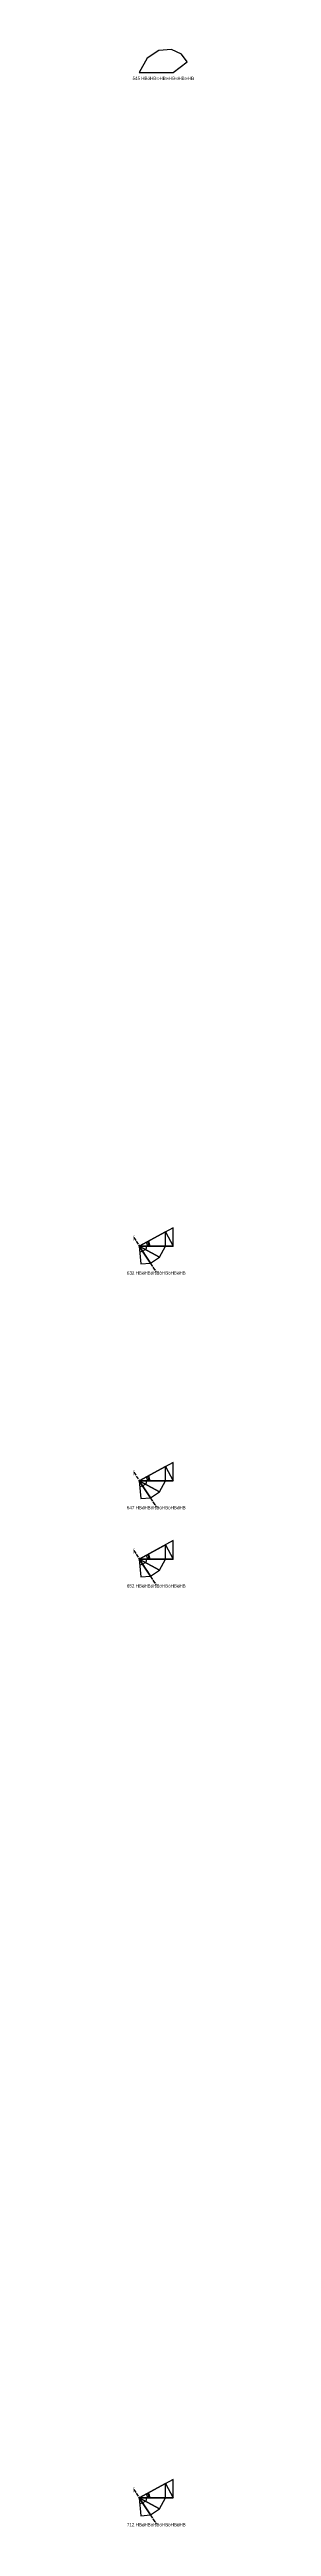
# Model space of a CAD drawing. Header units: millimetres. Extents: x 122552 to 1654769, y -10280102 to 62068.
# Drawn here: x 1236989 to 1259791, y -6776006 to -5932329 of the extents above; entities that cross this region are included whole.
import ezdxf
from ezdxf.enums import TextEntityAlignment as Align

# ---------------------------------------------------------------- set-up
doc = ezdxf.new("R2010")
doc.units = ezdxf.units.MM
doc.linetypes.add('ACAD_ISO02W100', pattern=[15, 12, -3])
for name, color, linetype in [('BASE', 170, 'Continuous'), ('HYPOTENUSE', 20, 'Continuous'), ('PERPENDICULAR', 90, 'Continuous'), ('Standard', 7, 'Continuous')]:
    doc.layers.add(name, color=color, linetype=linetype)
doc.styles.add('Arial', font='arial_0.ttf')

# ---------------------------------------------------------------- blocks, each defined once
blk = doc.blocks.new('fundamental_block_GT')
at = {"color": 4}
blk.add_arc((0, -2), 277, 359.9799, 28.42535, dxfattribs=at)
at = {"layer": 'BASE'}
blk.add_line((0, 0), (879, -7), dxfattribs=at)
at = {"layer": 'HYPOTENUSE'}
blk.add_line((883, 469), (0, 0), dxfattribs=at)
at = {"layer": 'PERPENDICULAR'}
blk.add_line((879, -7), (883, 469), dxfattribs=at)

msp = doc.modelspace()

# ---------------------------------------------------------------- linework, layer by layer
at = {"linetype": 'ACAD_ISO02W100', "ltscale": 100}
for p, q in [((1239268, -6337003), (1246805, -6348598)), ((1239268, -6416949), (1246805, -6428544)), ((1239268, -6443597), (1246805, -6455192)), ((1239268, -6763381), (1246805, -6774976))]:
    msp.add_line(p, q, dxfattribs=at)
msp.add_lwpolyline([(1252118, -5932329), (1247862, -5932666), (1243789, -5935314), (1241153, -5940171), (1252740, -5940171), (1257558, -5936467), (1255547, -5933852)], close=True)

# ---------------------------------------------------------------- block references
for p, xscale, yscale, zscale, rotation in [((1241153, -6339901), -11.58735412275403, 11.58735412275403, 11.58735412275403, 207.9999999999996), ((1241153, -6339901), 10.18429076373601, 10.18429076373601, 10.18429076373601, 0.4883327617926961), ((1241153, -6339901), 6.914651890687201, 6.914651890687201, 6.914651890687201, 275.0233344764058), ((1241153, -6339901), 7.867265571232967, 7.867265571232967, 7.867265571232967, 303.5116672382053), ((1241153, -6339901), 8.951118371073806, 8.951118371073806, 8.951118371073806, 332.0000000000033), ((1241153, -6419847), 6.914651890687201, 6.914651890687201, 6.914651890687201, 275.0233344764058), ((1241153, -6419847), 7.867265571232967, 7.867265571232967, 7.867265571232967, 303.5116672382053), ((1241153, -6419847), -11.58735412275403, 11.58735412275403, 11.58735412275403, 207.9999999999996), ((1241153, -6419847), 10.18429076373601, 10.18429076373601, 10.18429076373601, 0.4883327617926961), ((1241153, -6419847), 8.951118371073806, 8.951118371073806, 8.951118371073806, 332.0000000000033), ((1241153, -6446496), 7.867265571232967, 7.867265571232967, 7.867265571232967, 303.5116672382053), ((1241153, -6446496), -11.58735412275403, 11.58735412275403, 11.58735412275403, 207.9999999999996), ((1241153, -6446496), 10.18429076373601, 10.18429076373601, 10.18429076373601, 0.4883327617926961), ((1241153, -6446496), 8.951118371073806, 8.951118371073806, 8.951118371073806, 332.0000000000033), ((1241153, -6446496), 6.914651890687201, 6.914651890687201, 6.914651890687201, 275.0233344764058), ((1241153, -6766280), 6.914651890688089, 6.914651890688089, 6.914651890688089, 275.0233344764171), ((1241153, -6766280), 7.867265571233938, 7.867265571233938, 7.867265571233938, 303.5116672382156), ((1241153, -6766280), -11.58735412275403, 11.58735412275403, 11.58735412275403, 207.9999999999996), ((1241153, -6766280), 10.18429076373601, 10.18429076373601, 10.18429076373601, 0.4883327617926961), ((1241153, -6766280), 8.951118371073806, 8.951118371073806, 8.951118371073806, 332.0000000000033)]:
    msp.add_blockref('fundamental_block_GT', p, dxfattribs=dict(xscale=xscale, yscale=yscale, zscale=zscale, rotation=rotation))
at = {"layer": 'Standard', "xscale": 13.18371388650824, "yscale": 13.18371388650824, "zscale": 13.18371388650824, "rotation": 0.4883327617913192}
for p in [(1241153, -6339901), (1241153, -6419847), (1241153, -6446496), (1241153, -6766280)]:
    msp.add_blockref('fundamental_block_GT', p, dxfattribs=at)

# ---------------------------------------------------------------- texts
at = {"style": 'Arial'}
for s, p in [('545 HBöHB∞HB∞HB∞HB∞HB', (1249355, -5942132)), ('⌠', (1239268, -6337003)), ('632 HBòHBöHBòHBöHBöHB', (1246946, -6349046)), ('⌡', (1246805, -6348598)), ('⌠', (1239268, -6416949)), ('647 HBòHBöHBöHBöHBòHB', (1246946, -6428992)), ('⌡', (1246805, -6428544)), ('⌠', (1239268, -6443597)), ('652 HBòHBöHBöHBòHBöHB', (1246946, -6455641)), ('⌡', (1246805, -6455192)), ('⌠', (1239268, -6763381)), ('⌡', (1246805, -6774976)), ('712 HBòHBòHBöHBöHBöHB', (1246946, -6775425))]:
    msp.add_text(s, height=1100, dxfattribs=at).set_placement(p, align=Align.MIDDLE_CENTER)

doc.saveas('drawing.dxf')
